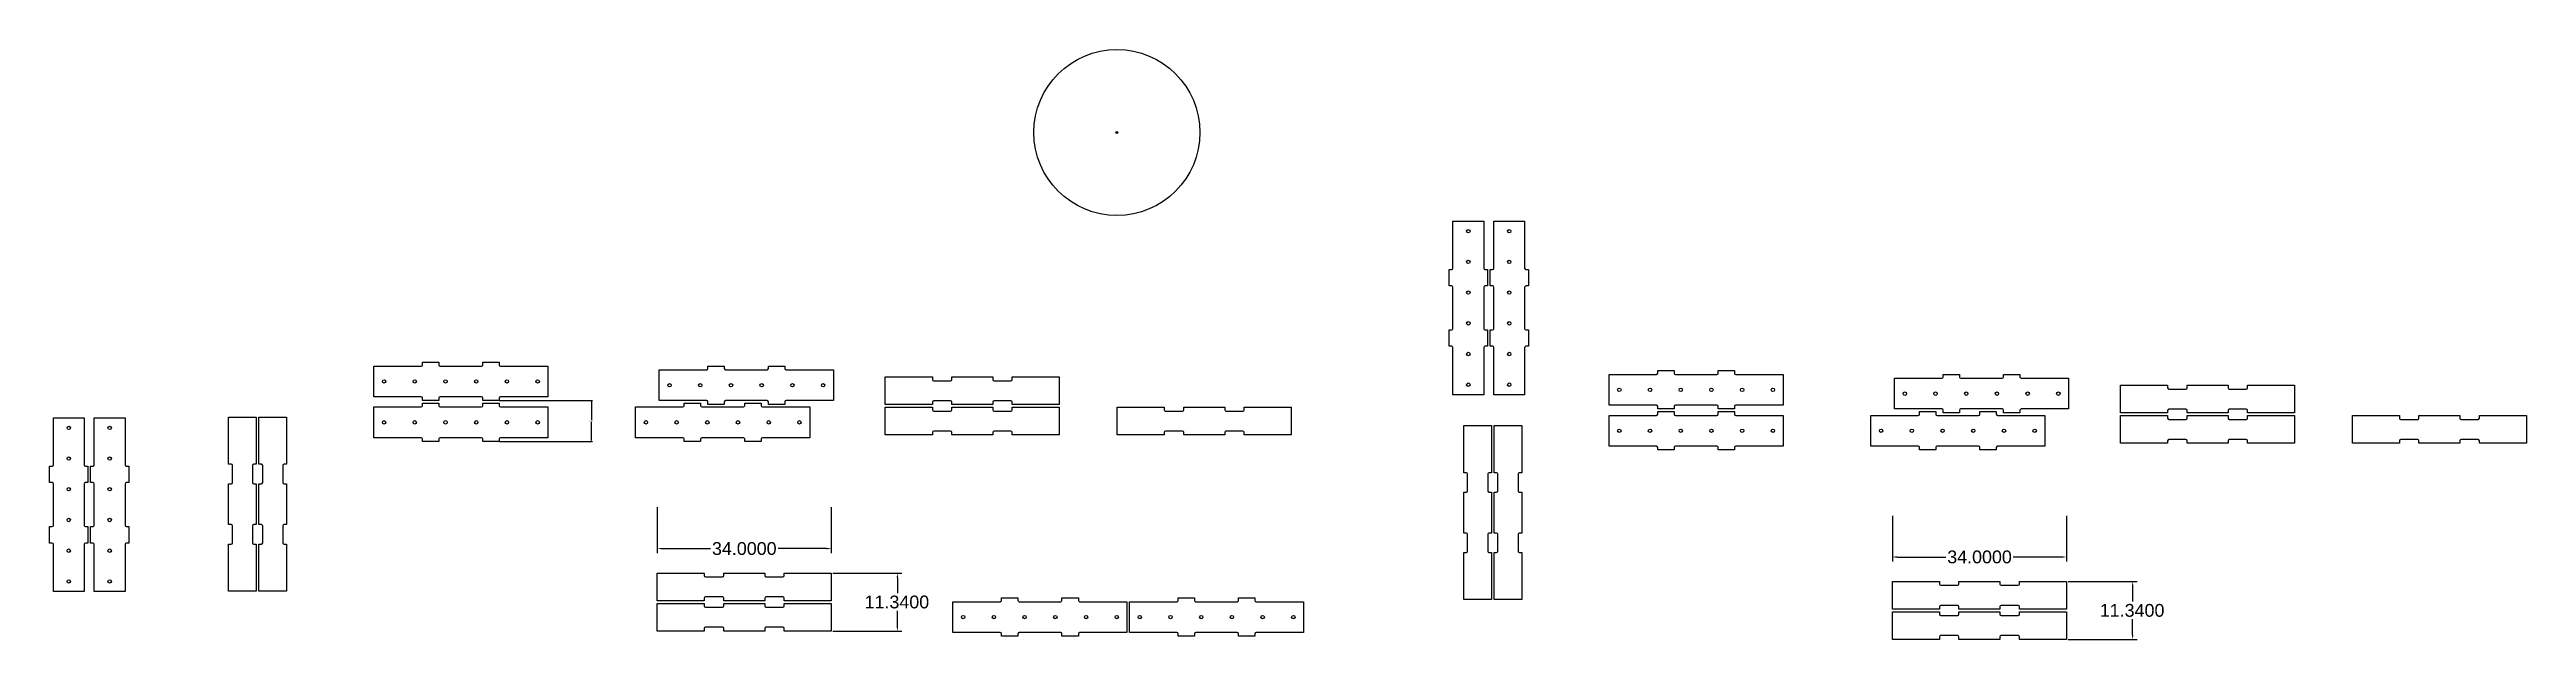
# Model space of a CAD drawing. Extents: x -420 to 2454, y -295 to 739.
# Drawn here: x 492.5 to 976.4, y -295.4 to -180.1 of the extents above; entities that cross this region are included whole.
import ezdxf

# ---------------------------------------------------------------- set-up
doc = ezdxf.new("R2010")
doc.units = 0
doc.header["$MEASUREMENT"] = 0
doc.header["$PDMODE"] = 32
doc.header["$PDSIZE"] = 0.38
doc.layers.get('0').update_dxf_attribs({"linetype": 'CONTINUOUS'})
doc.layers.get('DEFPOINTS').update_dxf_attribs({"linetype": 'CONTINUOUS'})
for name, color, linetype in [('DEFAULT', 7, 'CONTINUOUS'), ('DRILL_PTS__ENGRAVE_PASS_RO', 172, 'CONTINUOUS'), ('DRILLING', 3, 'CONTINUOUS')]:
    doc.layers.add(name, color=color, linetype=linetype)
doc.styles.add('ARIAL', font='arial.ttf')
doc.dimstyles.get("Standard").update_dxf_attribs({"dimtxt": 0.18, "dimasz": 0.18, "dimexe": 0.18, "dimexo": 0.0625, "dimgap": 0.09, "dimtad": 0, "dimtih": 1, "dimtoh": 1, "dimdec": 4, "dimzin": 0, "dimdsep": 46, "dimtxsty": 'Standard', "dimcen": 0.09, "dimadec": 0, "dimazin": 0, "dimtfac": 1, "dimtdec": 4, "dimtofl": 0, "dimtmove": 2, "dimatfit": 3, "dimfxl": 1, "dimtolj": 1, "dimtzin": 0, "dimarcsym": 0})
doc.dimstyles.new('STANDARD_08', dxfattribs={"dimscale": 5, "dimtxt": 0.5, "dimasz": 0.18, "dimexe": 0.18, "dimexo": 0.0625, "dimgap": 0.09, "dimtad": 0, "dimtih": 1, "dimtoh": 1, "dimdec": 4, "dimzin": 1, "dimdsep": 46, "dimtxsty": 'Standard', "dimcen": 0.09, "dimadec": 0, "dimazin": 0, "dimtfac": 1, "dimtdec": 4, "dimtix": 1, "dimtmove": 2, "dimatfit": 3, "dimfxl": 1, "dimtolj": 1, "dimtzin": 0, "dimarcsym": 0})
doc.dimstyles.new('STANDARD_09', dxfattribs={"dimscale": 5, "dimtxt": 0.5, "dimasz": 0.18, "dimexe": 0.18, "dimexo": 0.0625, "dimgap": 0.09, "dimtad": 0, "dimtih": 1, "dimtoh": 1, "dimdec": 4, "dimzin": 1, "dimdsep": 46, "dimtxsty": 'Standard', "dimcen": 0.09, "dimadec": 0, "dimazin": 0, "dimtfac": 1, "dimtdec": 4, "dimtix": 1, "dimtmove": 2, "dimatfit": 3, "dimfxl": 1, "dimtolj": 1, "dimtzin": 0, "dimarcsym": 0})

msp = doc.modelspace()

# ---------------------------------------------------------------- blocks, each defined once
blk = doc.blocks.new('*D17')
at = {"layer": 'DEFAULT', "color": 0}
for p, q in [((886.82, -284.11), (900.33, -284.11)), ((899.43, -285.01), (899.43, -288.05)), ((899.43, -294.55), (899.43, -291.5)), ((886.82, -295.45), (900.33, -295.45))]:
    blk.add_line(p, q, dxfattribs=at)
for points in [[(899.58, -285.01), (899.28, -285.01), (899.43, -284.11)], [(899.28, -294.55), (899.58, -294.55), (899.43, -295.45)]]:
    blk.add_solid(points, dxfattribs=at)
at = {"layer": 'DEFPOINTS', "color": 0}
for p in [(886.51, -284.11), (886.51, -295.45), (899.43, -295.45)]:
    blk.add_point(p, dxfattribs=at)
at = {"layer": 'DEFAULT', "color": 0, "linetype": 'Continuous', "style": 'ARIAL'}
blk.add_text('11.3400', height=2.5, dxfattribs=at).set_placement((893.02, -291))
blk = doc.blocks.new('*D18')
at = {"layer": 'DEFAULT', "color": 0}
for p, q in [((852.51, -271.24), (852.51, -280.22)), ((886.51, -271.24), (886.51, -280.22)), ((853.41, -279.32), (862.91, -279.32)), ((885.61, -279.32), (876.11, -279.32))]:
    blk.add_line(p, q, dxfattribs=at)
for points in [[(853.41, -279.17), (853.41, -279.47), (852.51, -279.32)], [(885.61, -279.47), (885.61, -279.17), (886.51, -279.32)]]:
    blk.add_solid(points, dxfattribs=at)
at = {"layer": 'DEFPOINTS', "color": 0}
for p in [(852.51, -270.93), (886.51, -270.93), (886.51, -279.32)]:
    blk.add_point(p, dxfattribs=at)
at = {"layer": 'DEFAULT', "color": 0, "linetype": 'Continuous', "style": 'ARIAL'}
blk.add_text('34.0000', height=2.5, dxfattribs=at).set_placement((863.21, -280.55))
blk = doc.blocks.new('*D19')
at = {"layer": 'DEFAULT', "color": 0}
for p, q in [((580.39, -248.74), (598.52, -248.74)), ((598.34, -248.92), (598.34, -252.56)), ((598.34, -256.56), (598.34, -252.92)), ((580.39, -256.74), (598.52, -256.74))]:
    blk.add_line(p, q, dxfattribs=at)
for points in [[(598.37, -248.92), (598.31, -248.92), (598.34, -248.74)], [(598.31, -256.56), (598.37, -256.56), (598.34, -256.74)]]:
    blk.add_solid(points, dxfattribs=at)
at = {"layer": 'DEFPOINTS', "color": 0}
for p in [(580.33, -248.74), (598.34, -248.74), (580.33, -256.74)]:
    blk.add_point(p, dxfattribs=at)
at = {"layer": 'DEFAULT', "color": 0, "linetype": 'Continuous'}
blk.add_text('8.0000', height=0.18, dxfattribs=at).set_placement((597.87, -252.83))
blk = doc.blocks.new('*D20')
at = {"layer": 'DEFAULT', "color": 0}
for p, q in [((645.5, -282.47), (659.01, -282.47)), ((658.11, -283.37), (658.11, -286.41)), ((658.11, -292.91), (658.11, -289.86)), ((645.5, -293.81), (659.01, -293.81))]:
    blk.add_line(p, q, dxfattribs=at)
for points in [[(658.26, -283.37), (657.96, -283.37), (658.11, -282.47)], [(657.96, -292.91), (658.26, -292.91), (658.11, -293.81)]]:
    blk.add_solid(points, dxfattribs=at)
at = {"layer": 'DEFPOINTS', "color": 0}
for p in [(645.19, -282.47), (645.19, -293.81), (658.11, -293.81)]:
    blk.add_point(p, dxfattribs=at)
at = {"layer": 'DEFAULT', "color": 0, "linetype": 'Continuous', "style": 'ARIAL'}
blk.add_text('11.3400', height=2.5, dxfattribs=at).set_placement((651.7, -289.36))
blk = doc.blocks.new('*D21')
at = {"layer": 'DEFAULT', "color": 0}
for p, q in [((611.19, -269.6), (611.19, -278.58)), ((645.19, -269.6), (645.19, -278.58)), ((612.09, -277.68), (621.59, -277.68)), ((644.29, -277.68), (634.79, -277.68))]:
    blk.add_line(p, q, dxfattribs=at)
for points in [[(612.09, -277.53), (612.09, -277.83), (611.19, -277.68)], [(644.29, -277.83), (644.29, -277.53), (645.19, -277.68)]]:
    blk.add_solid(points, dxfattribs=at)
at = {"layer": 'DEFPOINTS', "color": 0}
for p in [(611.19, -269.29), (645.19, -269.29), (645.19, -277.68)]:
    blk.add_point(p, dxfattribs=at)
at = {"layer": 'DEFAULT', "color": 0, "linetype": 'Continuous', "style": 'ARIAL'}
blk.add_text('34.0000', height=2.5, dxfattribs=at).set_placement((621.89, -278.91))

# ---------------------------------------------------------------- dimensions: what is measured, and where the dimension line sits
at = {"layer": 'DEFAULT'}
for base, p1, p2, dimstyle, picture, middle in [((598.34276, -248.74345), (580.32959, -256.74345), (580.32959, -248.74345), 'Standard', '*D19', (598.34276, -252.74345)), ((658.11349, -293.80536), (645.18834, -282.46536), (645.18834, -293.80536), 'STANDARD_09', '*D20', (658.11349, -288.13536)), ((899.43381, -295.44614), (886.50865, -284.10614), (886.50865, -295.44614), 'STANDARD_09', '*D17', (899.43381, -289.77614))]:
    dim = msp.add_linear_dim(base=base, p1=p1, p2=p2, angle=90, dimstyle=dimstyle, dxfattribs=at)
    dim.commit()
    dim.dimension.update_dxf_attribs({"geometry": picture, "text_midpoint": middle})
for base, p1, p2, picture, middle in [((645.18834, -277.67717), (611.18834, -269.28865), (645.18834, -269.28865), '*D21', (628.18834, -277.67717)), ((886.50865, -279.31795), (852.50865, -270.92943), (886.50865, -270.92943), '*D18', (869.50865, -279.31795))]:
    dim = msp.add_linear_dim(base=base, p1=p1, p2=p2, dimstyle='STANDARD_08', dxfattribs=at)
    dim.commit()
    dim.dimension.update_dxf_attribs({"geometry": picture, "text_midpoint": middle})

# ---------------------------------------------------------------- linework, layer by layer
for p, q in [((766.65302, -222.88423), (766.65302, -213.63423)), ((766.65302, -213.63423), (772.65302, -213.63423)), ((772.65302, -213.63423), (772.65302, -222.88423)), ((774.65302, -222.88423), (774.65302, -213.63423)), ((774.65302, -213.63423), (780.65302, -213.63423)), ((780.65302, -213.63423), (780.65302, -222.88423)), ((765.90302, -226.33423), (765.90302, -223.13423)), ((765.90302, -223.13423), (766.40302, -223.13423)), ((766.40302, -226.33423), (765.90302, -226.33423)), ((766.65302, -234.68423), (766.65302, -226.58423)), ((772.65302, -226.58423), (772.65302, -234.68423)), ((772.90302, -223.13423), (773.40302, -223.13423)), ((773.40302, -226.33423), (772.90302, -226.33423)), ((773.40302, -223.13423), (773.40302, -226.33423)), ((773.90302, -226.33423), (773.90302, -223.13423)), ((773.90302, -223.13423), (774.40302, -223.13423)), ((774.40302, -226.33423), (773.90302, -226.33423)), ((774.65302, -234.68423), (774.65302, -226.58423)), ((780.65302, -226.58423), (780.65302, -234.68423)), ((780.90302, -223.13423), (781.40302, -223.13423)), ((781.40302, -226.33423), (780.90302, -226.33423)), ((781.40302, -223.13423), (781.40302, -226.33423)), ((765.90302, -238.13423), (765.90302, -234.93423)), ((765.90302, -234.93423), (766.40302, -234.93423)), ((772.90302, -234.93423), (773.40302, -234.93423)), ((773.40302, -234.93423), (773.40302, -238.13423)), ((773.90302, -238.13423), (773.90302, -234.93423)), ((773.90302, -234.93423), (774.40302, -234.93423)), ((780.90302, -234.93423), (781.40302, -234.93423)), ((781.40302, -234.93423), (781.40302, -238.13423)), ((565.32959, -241.74345), (565.32959, -241.24345)), ((565.32959, -241.24345), (568.52959, -241.24345)), ((568.52959, -241.24345), (568.52959, -241.74345)), ((577.12959, -241.74345), (577.12959, -241.24345)), ((577.12959, -241.24345), (580.32959, -241.24345)), ((580.32959, -241.24345), (580.32959, -241.74345)), ((766.40302, -238.13423), (765.90302, -238.13423)), ((766.65302, -247.63423), (766.65302, -238.38423)), ((772.65302, -238.38423), (772.65302, -247.63423)), ((773.40302, -238.13423), (772.90302, -238.13423)), ((774.40302, -238.13423), (773.90302, -238.13423)), ((774.65302, -247.63423), (774.65302, -238.38423)), ((780.65302, -238.38423), (780.65302, -247.63423)), ((781.40302, -238.13423), (780.90302, -238.13423)), ((555.82959, -241.99345), (565.07959, -241.99345)), ((555.82959, -247.99345), (555.82959, -241.99345)), ((568.77959, -241.99345), (576.87959, -241.99345)), ((580.57959, -241.99345), (589.82959, -241.99345)), ((589.82959, -241.99345), (589.82959, -247.99345)), ((611.60288, -242.74345), (620.85288, -242.74345)), ((611.60288, -248.74345), (611.60288, -242.74345)), ((621.10288, -242.49345), (621.10288, -241.99345)), ((621.10288, -241.99345), (624.30288, -241.99345)), ((624.30288, -241.99345), (624.30288, -242.49345)), ((624.55288, -242.74345), (632.65288, -242.74345)), ((632.90288, -242.49345), (632.90288, -241.99345)), ((632.90288, -241.99345), (636.10288, -241.99345)), ((636.10288, -241.99345), (636.10288, -242.49345)), ((636.35288, -242.74345), (645.60288, -242.74345)), ((645.60288, -242.74345), (645.60288, -248.74345)), ((655.7502, -249.52733), (655.7502, -244.10733)), ((655.7502, -244.10733), (664.9502, -244.10733)), ((664.9502, -244.10733), (664.9502, -244.60733)), ((665.2002, -244.85733), (668.5002, -244.85733)), ((668.7502, -244.60733), (668.7502, -244.10733)), ((668.7502, -244.10733), (676.7502, -244.10733)), ((676.7502, -244.10733), (676.7502, -244.60733)), ((677.0002, -244.85733), (680.3002, -244.85733)), ((680.5502, -244.60733), (680.5502, -244.10733)), ((680.5502, -244.10733), (689.7502, -244.10733)), ((689.7502, -244.10733), (689.7502, -249.52733)), ((797.1499, -243.63423), (806.3999, -243.63423)), ((797.1499, -249.63423), (797.1499, -243.63423)), ((806.6499, -243.38423), (806.6499, -242.88423)), ((806.6499, -242.88423), (809.8499, -242.88423)), ((809.8499, -242.88423), (809.8499, -243.38423)), ((810.0999, -243.63423), (818.1999, -243.63423)), ((818.4499, -243.38423), (818.4499, -242.88423)), ((818.4499, -242.88423), (821.6499, -242.88423)), ((821.6499, -242.88423), (821.6499, -243.38423)), ((821.8999, -243.63423), (831.1499, -243.63423)), ((831.1499, -243.63423), (831.1499, -249.63423)), ((852.92319, -244.38423), (862.17319, -244.38423)), ((852.92319, -250.38423), (852.92319, -244.38423)), ((862.42319, -244.13423), (862.42319, -243.63423)), ((862.42319, -243.63423), (865.62319, -243.63423)), ((865.62319, -243.63423), (865.62319, -244.13423)), ((865.87319, -244.38423), (873.97319, -244.38423)), ((874.22319, -244.13423), (874.22319, -243.63423)), ((874.22319, -243.63423), (877.42319, -243.63423)), ((877.42319, -243.63423), (877.42319, -244.13423)), ((877.67319, -244.38423), (886.92319, -244.38423)), ((886.92319, -244.38423), (886.92319, -250.38423)), ((897.07051, -251.16811), (897.07051, -245.74811)), ((897.07051, -245.74811), (906.27051, -245.74811)), ((906.27051, -245.74811), (906.27051, -246.24811)), ((906.52051, -246.49811), (909.82051, -246.49811)), ((910.07051, -246.24811), (910.07051, -245.74811)), ((910.07051, -245.74811), (918.07051, -245.74811)), ((918.07051, -245.74811), (918.07051, -246.24811)), ((918.32051, -246.49811), (921.62051, -246.49811)), ((921.87051, -246.24811), (921.87051, -245.74811)), ((921.87051, -245.74811), (931.07051, -245.74811)), ((931.07051, -245.74811), (931.07051, -251.16811)), ((565.07959, -247.99345), (555.82959, -247.99345)), ((555.82959, -249.99345), (565.07959, -249.99345)), ((555.82959, -255.99345), (555.82959, -249.99345)), ((565.32959, -248.74345), (565.32959, -248.24345)), ((568.52959, -248.74345), (565.32959, -248.74345)), ((565.32959, -249.74345), (565.32959, -249.24345)), ((565.32959, -249.24345), (568.52959, -249.24345)), ((568.52959, -248.24345), (568.52959, -248.74345)), ((568.52959, -249.24345), (568.52959, -249.74345)), ((576.87959, -247.99345), (568.77959, -247.99345)), ((568.77959, -249.99345), (576.87959, -249.99345)), ((577.12959, -248.74345), (577.12959, -248.24345)), ((580.32959, -248.74345), (577.12959, -248.74345)), ((577.12959, -249.74345), (577.12959, -249.24345)), ((577.12959, -249.24345), (580.32959, -249.24345)), ((580.32959, -248.24345), (580.32959, -248.74345)), ((580.32959, -249.24345), (580.32959, -249.74345)), ((589.82959, -247.99345), (580.57959, -247.99345)), ((580.57959, -249.99345), (589.82959, -249.99345)), ((589.82959, -249.99345), (589.82959, -255.99345)), ((606.97788, -249.99345), (616.22788, -249.99345)), ((606.97788, -255.99345), (606.97788, -249.99345)), ((620.85288, -248.74345), (611.60288, -248.74345)), ((616.47788, -249.74345), (616.47788, -249.24345)), ((616.47788, -249.24345), (619.67788, -249.24345)), ((619.67788, -249.24345), (619.67788, -249.74345)), ((619.92788, -249.99345), (628.02788, -249.99345)), ((621.10288, -249.49345), (621.10288, -248.99345)), ((624.30288, -249.49345), (621.10288, -249.49345)), ((624.30288, -248.99345), (624.30288, -249.49345)), ((632.65288, -248.74345), (624.55288, -248.74345)), ((628.27788, -249.74345), (628.27788, -249.24345)), ((628.27788, -249.24345), (631.47788, -249.24345)), ((631.47788, -249.24345), (631.47788, -249.74345)), ((631.72788, -249.99345), (640.97788, -249.99345)), ((632.90288, -249.49345), (632.90288, -248.99345)), ((636.10288, -249.49345), (632.90288, -249.49345)), ((636.10288, -248.99345), (636.10288, -249.49345)), ((645.60288, -248.74345), (636.35288, -248.74345)), ((640.97788, -249.99345), (640.97788, -255.99345)), ((664.9502, -249.52733), (655.7502, -249.52733)), ((655.7502, -255.44733), (655.7502, -250.02733)), ((655.7502, -250.02733), (664.9502, -250.02733)), ((664.9502, -249.02733), (664.9502, -249.52733)), ((664.9502, -250.02733), (664.9502, -250.52733)), ((668.5002, -248.77733), (665.2002, -248.77733)), ((665.2002, -250.77733), (668.5002, -250.77733)), ((668.7502, -249.52733), (668.7502, -249.02733)), ((676.7502, -249.52733), (668.7502, -249.52733)), ((668.7502, -250.52733), (668.7502, -250.02733)), ((668.7502, -250.02733), (676.7502, -250.02733)), ((676.7502, -249.02733), (676.7502, -249.52733)), ((676.7502, -250.02733), (676.7502, -250.52733)), ((680.3002, -248.77733), (677.0002, -248.77733)), ((677.0002, -250.77733), (680.3002, -250.77733)), ((680.5502, -249.52733), (680.5502, -249.02733)), ((689.7502, -249.52733), (680.5502, -249.52733)), ((680.5502, -250.52733), (680.5502, -250.02733)), ((680.5502, -250.02733), (689.7502, -250.02733)), ((689.7502, -250.02733), (689.7502, -255.44733)), ((701.05216, -255.44733), (701.05216, -250.02733)), ((701.05216, -250.02733), (710.25216, -250.02733)), ((710.25216, -250.02733), (710.25216, -250.52733)), ((710.50216, -250.77733), (713.80216, -250.77733)), ((714.05216, -250.52733), (714.05216, -250.02733)), ((714.05216, -250.02733), (722.05216, -250.02733)), ((722.05216, -250.02733), (722.05216, -250.52733)), ((722.30216, -250.77733), (725.60216, -250.77733)), ((725.85216, -250.52733), (725.85216, -250.02733)), ((725.85216, -250.02733), (735.05216, -250.02733)), ((735.05216, -250.02733), (735.05216, -255.44733)), ((772.65302, -247.63423), (766.65302, -247.63423)), ((780.65302, -247.63423), (774.65302, -247.63423)), ((806.3999, -249.63423), (797.1499, -249.63423)), ((806.6499, -250.38423), (806.6499, -249.88423)), ((809.8499, -250.38423), (806.6499, -250.38423)), ((806.6499, -251.38423), (806.6499, -250.88423)), ((806.6499, -250.88423), (809.8499, -250.88423)), ((809.8499, -249.88423), (809.8499, -250.38423)), ((809.8499, -250.88423), (809.8499, -251.38423)), ((818.1999, -249.63423), (810.0999, -249.63423)), ((818.4499, -250.38423), (818.4499, -249.88423)), ((821.6499, -250.38423), (818.4499, -250.38423)), ((818.4499, -251.38423), (818.4499, -250.88423)), ((818.4499, -250.88423), (821.6499, -250.88423)), ((821.6499, -249.88423), (821.6499, -250.38423)), ((821.6499, -250.88423), (821.6499, -251.38423)), ((831.1499, -249.63423), (821.8999, -249.63423)), ((862.17319, -250.38423), (852.92319, -250.38423)), ((857.79819, -251.38423), (857.79819, -250.88423)), ((857.79819, -250.88423), (860.99819, -250.88423)), ((860.99819, -250.88423), (860.99819, -251.38423)), ((862.42319, -251.13423), (862.42319, -250.63423)), ((865.62319, -251.13423), (862.42319, -251.13423)), ((865.62319, -250.63423), (865.62319, -251.13423)), ((873.97319, -250.38423), (865.87319, -250.38423)), ((869.59819, -251.38423), (869.59819, -250.88423)), ((869.59819, -250.88423), (872.79819, -250.88423)), ((872.79819, -250.88423), (872.79819, -251.38423)), ((874.22319, -251.13423), (874.22319, -250.63423)), ((877.42319, -251.13423), (874.22319, -251.13423)), ((877.42319, -250.63423), (877.42319, -251.13423)), ((886.92319, -250.38423), (877.67319, -250.38423)), ((906.27051, -251.16811), (897.07051, -251.16811)), ((906.27051, -250.66811), (906.27051, -251.16811)), ((909.82051, -250.41811), (906.52051, -250.41811)), ((910.07051, -251.16811), (910.07051, -250.66811)), ((918.07051, -251.16811), (910.07051, -251.16811)), ((918.07051, -250.66811), (918.07051, -251.16811)), ((921.62051, -250.41811), (918.32051, -250.41811)), ((921.87051, -251.16811), (921.87051, -250.66811)), ((931.07051, -251.16811), (921.87051, -251.16811)), ((493.224, -261.33334), (493.224, -252.08334)), ((493.224, -252.08334), (499.224, -252.08334)), ((499.224, -252.08334), (499.224, -261.33334)), ((501.224, -261.33334), (501.224, -252.08334)), ((501.224, -252.08334), (507.224, -252.08334)), ((507.224, -252.08334), (507.224, -261.33334)), ((527.44659, -251.99345), (532.86659, -251.99345)), ((527.44659, -261.19345), (527.44659, -251.99345)), ((532.86659, -251.99345), (532.86659, -261.19345)), ((533.36659, -251.99345), (538.78659, -251.99345)), ((533.36659, -261.19345), (533.36659, -251.99345)), ((538.78659, -251.99345), (538.78659, -261.19345)), ((565.07959, -255.99345), (555.82959, -255.99345)), ((565.32959, -256.74345), (565.32959, -256.24345)), ((568.52959, -256.24345), (568.52959, -256.74345)), ((576.87959, -255.99345), (568.77959, -255.99345)), ((577.12959, -256.74345), (577.12959, -256.24345)), ((580.32959, -256.24345), (580.32959, -256.74345)), ((589.82959, -255.99345), (580.57959, -255.99345)), ((616.22788, -255.99345), (606.97788, -255.99345)), ((616.47788, -256.74345), (616.47788, -256.24345)), ((619.67788, -256.24345), (619.67788, -256.74345)), ((628.02788, -255.99345), (619.92788, -255.99345)), ((628.27788, -256.74345), (628.27788, -256.24345)), ((631.47788, -256.24345), (631.47788, -256.74345)), ((640.97788, -255.99345), (631.72788, -255.99345)), ((664.9502, -255.44733), (655.7502, -255.44733)), ((664.9502, -254.94733), (664.9502, -255.44733)), ((668.5002, -254.69733), (665.2002, -254.69733)), ((668.7502, -255.44733), (668.7502, -254.94733)), ((676.7502, -255.44733), (668.7502, -255.44733)), ((676.7502, -254.94733), (676.7502, -255.44733)), ((680.3002, -254.69733), (677.0002, -254.69733)), ((680.5502, -255.44733), (680.5502, -254.94733)), ((689.7502, -255.44733), (680.5502, -255.44733)), ((710.25216, -255.44733), (701.05216, -255.44733)), ((710.25216, -254.94733), (710.25216, -255.44733)), ((713.80216, -254.69733), (710.50216, -254.69733)), ((714.05216, -255.44733), (714.05216, -254.94733)), ((722.05216, -255.44733), (714.05216, -255.44733)), ((722.05216, -254.94733), (722.05216, -255.44733)), ((725.60216, -254.69733), (722.30216, -254.69733)), ((725.85216, -255.44733), (725.85216, -254.94733)), ((735.05216, -255.44733), (725.85216, -255.44733)), ((768.7669, -253.63423), (774.1869, -253.63423)), ((768.7669, -262.83423), (768.7669, -253.63423)), ((774.1869, -253.63423), (774.1869, -262.83423)), ((774.6869, -253.63423), (780.1069, -253.63423)), ((774.6869, -262.83423), (774.6869, -253.63423)), ((780.1069, -253.63423), (780.1069, -262.83423)), ((797.1499, -251.63423), (806.3999, -251.63423)), ((797.1499, -257.63423), (797.1499, -251.63423)), ((810.0999, -251.63423), (818.1999, -251.63423)), ((821.8999, -251.63423), (831.1499, -251.63423)), ((831.1499, -251.63423), (831.1499, -257.63423)), ((848.29819, -251.63423), (857.54819, -251.63423)), ((848.29819, -257.63423), (848.29819, -251.63423)), ((861.24819, -251.63423), (869.34819, -251.63423)), ((873.04819, -251.63423), (882.29819, -251.63423)), ((882.29819, -251.63423), (882.29819, -257.63423)), ((897.07051, -257.08811), (897.07051, -251.66811)), ((897.07051, -251.66811), (906.27051, -251.66811)), ((906.27051, -251.66811), (906.27051, -252.16811)), ((906.52051, -252.41811), (909.82051, -252.41811)), ((909.82051, -256.33811), (906.52051, -256.33811)), ((910.07051, -252.16811), (910.07051, -251.66811)), ((910.07051, -251.66811), (918.07051, -251.66811)), ((918.07051, -251.66811), (918.07051, -252.16811)), ((918.32051, -252.41811), (921.62051, -252.41811)), ((921.62051, -256.33811), (918.32051, -256.33811)), ((921.87051, -252.16811), (921.87051, -251.66811)), ((921.87051, -251.66811), (931.07051, -251.66811)), ((931.07051, -251.66811), (931.07051, -257.08811)), ((942.37247, -257.08811), (942.37247, -251.66811)), ((942.37247, -251.66811), (951.57247, -251.66811)), ((951.57247, -251.66811), (951.57247, -252.16811)), ((951.82247, -252.41811), (955.12247, -252.41811)), ((955.12247, -256.33811), (951.82247, -256.33811)), ((955.37247, -252.16811), (955.37247, -251.66811)), ((955.37247, -251.66811), (963.37247, -251.66811)), ((963.37247, -251.66811), (963.37247, -252.16811)), ((963.62247, -252.41811), (966.92247, -252.41811)), ((966.92247, -256.33811), (963.62247, -256.33811)), ((967.17247, -252.16811), (967.17247, -251.66811)), ((967.17247, -251.66811), (976.37247, -251.66811)), ((976.37247, -251.66811), (976.37247, -257.08811)), ((527.94659, -261.19345), (527.44659, -261.19345)), ((532.86659, -261.19345), (532.36659, -261.19345)), ((533.86659, -261.19345), (533.36659, -261.19345)), ((538.78659, -261.19345), (538.28659, -261.19345)), ((568.52959, -256.74345), (565.32959, -256.74345)), ((580.32959, -256.74345), (577.12959, -256.74345)), ((619.67788, -256.74345), (616.47788, -256.74345)), ((631.47788, -256.74345), (628.27788, -256.74345)), ((806.3999, -257.63423), (797.1499, -257.63423)), ((806.6499, -258.38423), (806.6499, -257.88423)), ((809.8499, -258.38423), (806.6499, -258.38423)), ((809.8499, -257.88423), (809.8499, -258.38423)), ((818.1999, -257.63423), (810.0999, -257.63423)), ((818.4499, -258.38423), (818.4499, -257.88423)), ((821.6499, -258.38423), (818.4499, -258.38423)), ((821.6499, -257.88423), (821.6499, -258.38423)), ((831.1499, -257.63423), (821.8999, -257.63423)), ((857.54819, -257.63423), (848.29819, -257.63423)), ((857.79819, -258.38423), (857.79819, -257.88423)), ((860.99819, -258.38423), (857.79819, -258.38423)), ((860.99819, -257.88423), (860.99819, -258.38423)), ((869.34819, -257.63423), (861.24819, -257.63423)), ((869.59819, -258.38423), (869.59819, -257.88423)), ((872.79819, -258.38423), (869.59819, -258.38423)), ((872.79819, -257.88423), (872.79819, -258.38423)), ((882.29819, -257.63423), (873.04819, -257.63423)), ((906.27051, -257.08811), (897.07051, -257.08811)), ((906.27051, -256.58811), (906.27051, -257.08811)), ((910.07051, -257.08811), (910.07051, -256.58811)), ((918.07051, -257.08811), (910.07051, -257.08811)), ((918.07051, -256.58811), (918.07051, -257.08811)), ((921.87051, -257.08811), (921.87051, -256.58811)), ((931.07051, -257.08811), (921.87051, -257.08811)), ((951.57247, -257.08811), (942.37247, -257.08811)), ((951.57247, -256.58811), (951.57247, -257.08811)), ((955.37247, -257.08811), (955.37247, -256.58811)), ((963.37247, -257.08811), (955.37247, -257.08811)), ((963.37247, -256.58811), (963.37247, -257.08811)), ((967.17247, -257.08811), (967.17247, -256.58811)), ((976.37247, -257.08811), (967.17247, -257.08811)), ((492.474, -264.78334), (492.474, -261.58334)), ((492.474, -261.58334), (492.974, -261.58334)), ((492.974, -264.78334), (492.474, -264.78334)), ((493.224, -273.13334), (493.224, -265.03334)), ((499.224, -265.03334), (499.224, -273.13334)), ((499.474, -261.58334), (499.974, -261.58334)), ((499.974, -264.78334), (499.474, -264.78334)), ((499.974, -261.58334), (499.974, -264.78334)), ((500.474, -264.78334), (500.474, -261.58334)), ((500.474, -261.58334), (500.974, -261.58334)), ((500.974, -264.78334), (500.474, -264.78334)), ((501.224, -273.13334), (501.224, -265.03334)), ((507.224, -265.03334), (507.224, -273.13334)), ((507.474, -261.58334), (507.974, -261.58334)), ((507.974, -264.78334), (507.474, -264.78334)), ((507.974, -261.58334), (507.974, -264.78334)), ((527.44659, -272.99345), (527.44659, -264.99345)), ((527.44659, -264.99345), (527.94659, -264.99345)), ((528.19659, -264.74345), (528.19659, -261.44345)), ((532.11659, -261.44345), (532.11659, -264.74345)), ((532.36659, -264.99345), (532.86659, -264.99345)), ((532.86659, -264.99345), (532.86659, -272.99345)), ((533.36659, -272.99345), (533.36659, -264.99345)), ((533.36659, -264.99345), (533.86659, -264.99345)), ((534.11659, -264.74345), (534.11659, -261.44345)), ((538.03659, -261.44345), (538.03659, -264.74345)), ((538.28659, -264.99345), (538.78659, -264.99345)), ((538.78659, -264.99345), (538.78659, -272.99345)), ((769.2669, -262.83423), (768.7669, -262.83423)), ((769.5169, -266.38423), (769.5169, -263.08423)), ((773.4369, -263.08423), (773.4369, -266.38423)), ((774.1869, -262.83423), (773.6869, -262.83423)), ((775.1869, -262.83423), (774.6869, -262.83423)), ((775.4369, -266.38423), (775.4369, -263.08423)), ((779.3569, -263.08423), (779.3569, -266.38423)), ((780.1069, -262.83423), (779.6069, -262.83423)), ((768.7669, -274.63423), (768.7669, -266.63423)), ((768.7669, -266.63423), (769.2669, -266.63423)), ((773.6869, -266.63423), (774.1869, -266.63423)), ((774.1869, -266.63423), (774.1869, -274.63423)), ((774.6869, -274.63423), (774.6869, -266.63423)), ((774.6869, -266.63423), (775.1869, -266.63423)), ((779.6069, -266.63423), (780.1069, -266.63423)), ((780.1069, -266.63423), (780.1069, -274.63423)), ((492.474, -276.58334), (492.474, -273.38334)), ((492.474, -273.38334), (492.974, -273.38334)), ((499.474, -273.38334), (499.974, -273.38334)), ((499.974, -273.38334), (499.974, -276.58334)), ((500.474, -276.58334), (500.474, -273.38334)), ((500.474, -273.38334), (500.974, -273.38334)), ((507.474, -273.38334), (507.974, -273.38334)), ((507.974, -273.38334), (507.974, -276.58334)), ((527.94659, -272.99345), (527.44659, -272.99345)), ((528.19659, -276.54345), (528.19659, -273.24345)), ((532.11659, -273.24345), (532.11659, -276.54345)), ((532.86659, -272.99345), (532.36659, -272.99345)), ((533.86659, -272.99345), (533.36659, -272.99345)), ((534.11659, -276.54345), (534.11659, -273.24345)), ((538.03659, -273.24345), (538.03659, -276.54345)), ((538.78659, -272.99345), (538.28659, -272.99345)), ((769.2669, -274.63423), (768.7669, -274.63423)), ((769.5169, -278.18423), (769.5169, -274.88423)), ((773.4369, -274.88423), (773.4369, -278.18423)), ((774.1869, -274.63423), (773.6869, -274.63423)), ((775.1869, -274.63423), (774.6869, -274.63423)), ((775.4369, -278.18423), (775.4369, -274.88423)), ((779.3569, -274.88423), (779.3569, -278.18423)), ((780.1069, -274.63423), (779.6069, -274.63423)), ((492.974, -276.58334), (492.474, -276.58334)), ((493.224, -286.08334), (493.224, -276.83334)), ((499.224, -276.83334), (499.224, -286.08334)), ((499.974, -276.58334), (499.474, -276.58334)), ((500.974, -276.58334), (500.474, -276.58334)), ((501.224, -286.08334), (501.224, -276.83334)), ((507.224, -276.83334), (507.224, -286.08334)), ((507.974, -276.58334), (507.474, -276.58334)), ((527.44659, -285.99345), (527.44659, -276.79345)), ((527.44659, -276.79345), (527.94659, -276.79345)), ((532.36659, -276.79345), (532.86659, -276.79345)), ((532.86659, -276.79345), (532.86659, -285.99345)), ((533.36659, -285.99345), (533.36659, -276.79345)), ((533.36659, -276.79345), (533.86659, -276.79345)), ((538.28659, -276.79345), (538.78659, -276.79345)), ((538.78659, -276.79345), (538.78659, -285.99345)), ((768.7669, -287.63423), (768.7669, -278.43423)), ((768.7669, -278.43423), (769.2669, -278.43423)), ((773.6869, -278.43423), (774.1869, -278.43423)), ((774.1869, -278.43423), (774.1869, -287.63423)), ((774.6869, -287.63423), (774.6869, -278.43423)), ((774.6869, -278.43423), (775.1869, -278.43423)), ((779.6069, -278.43423), (780.1069, -278.43423)), ((780.1069, -278.43423), (780.1069, -287.63423)), ((611.18834, -287.88536), (611.18834, -282.46536)), ((611.18834, -282.46536), (620.38834, -282.46536)), ((620.38834, -282.46536), (620.38834, -282.96536)), ((620.63834, -283.21536), (623.93834, -283.21536)), ((624.18834, -282.96536), (624.18834, -282.46536)), ((624.18834, -282.46536), (632.18834, -282.46536)), ((632.18834, -282.46536), (632.18834, -282.96536)), ((632.43834, -283.21536), (635.73834, -283.21536)), ((635.98834, -282.96536), (635.98834, -282.46536)), ((635.98834, -282.46536), (645.18834, -282.46536)), ((645.18834, -282.46536), (645.18834, -287.88536)), ((852.50865, -289.52614), (852.50865, -284.10614)), ((852.50865, -284.10614), (861.70865, -284.10614)), ((861.70865, -284.10614), (861.70865, -284.60614)), ((861.95865, -284.85614), (865.25865, -284.85614)), ((865.50865, -284.60614), (865.50865, -284.10614)), ((865.50865, -284.10614), (873.50865, -284.10614)), ((873.50865, -284.10614), (873.50865, -284.60614)), ((873.75865, -284.85614), (877.05865, -284.85614)), ((877.30865, -284.60614), (877.30865, -284.10614)), ((877.30865, -284.10614), (886.50865, -284.10614)), ((886.50865, -284.10614), (886.50865, -289.52614)), ((499.224, -286.08334), (493.224, -286.08334)), ((507.224, -286.08334), (501.224, -286.08334)), ((532.86659, -285.99345), (527.44659, -285.99345)), ((538.78659, -285.99345), (533.36659, -285.99345)), ((620.38834, -287.88536), (611.18834, -287.88536)), ((611.18834, -293.80536), (611.18834, -288.38536)), ((611.18834, -288.38536), (620.38834, -288.38536)), ((620.38834, -287.38536), (620.38834, -287.88536)), ((620.38834, -288.38536), (620.38834, -288.88536)), ((623.93834, -287.13536), (620.63834, -287.13536)), ((620.63834, -289.13536), (623.93834, -289.13536)), ((624.18834, -287.88536), (624.18834, -287.38536)), ((632.18834, -287.88536), (624.18834, -287.88536)), ((624.18834, -288.88536), (624.18834, -288.38536)), ((624.18834, -288.38536), (632.18834, -288.38536)), ((632.18834, -287.38536), (632.18834, -287.88536)), ((632.18834, -288.38536), (632.18834, -288.88536)), ((635.73834, -287.13536), (632.43834, -287.13536)), ((632.43834, -289.13536), (635.73834, -289.13536)), ((635.98834, -287.88536), (635.98834, -287.38536)), ((645.18834, -287.88536), (635.98834, -287.88536)), ((635.98834, -288.88536), (635.98834, -288.38536)), ((635.98834, -288.38536), (645.18834, -288.38536)), ((645.18834, -288.38536), (645.18834, -293.80536)), ((668.96742, -288.05851), (678.21742, -288.05851)), ((668.96742, -294.05851), (668.96742, -288.05851)), ((678.46742, -287.80851), (678.46742, -287.30851)), ((678.46742, -287.30851), (681.66742, -287.30851)), ((681.66742, -287.30851), (681.66742, -287.80851)), ((681.91742, -288.05851), (690.01742, -288.05851)), ((690.26742, -287.80851), (690.26742, -287.30851)), ((690.26742, -287.30851), (693.46742, -287.30851)), ((693.46742, -287.30851), (693.46742, -287.80851)), ((693.71742, -288.05851), (702.96742, -288.05851)), ((702.96742, -288.05851), (702.96742, -294.05851)), ((703.46742, -288.05851), (712.71742, -288.05851)), ((703.46742, -294.05851), (703.46742, -288.05851)), ((712.96742, -287.80851), (712.96742, -287.30851)), ((712.96742, -287.30851), (716.16742, -287.30851)), ((716.16742, -287.30851), (716.16742, -287.80851)), ((716.41742, -288.05851), (724.51742, -288.05851)), ((724.76742, -287.80851), (724.76742, -287.30851)), ((724.76742, -287.30851), (727.96742, -287.30851)), ((727.96742, -287.30851), (727.96742, -287.80851)), ((728.21742, -288.05851), (737.46742, -288.05851)), ((737.46742, -288.05851), (737.46742, -294.05851)), ((774.1869, -287.63423), (768.7669, -287.63423)), ((780.1069, -287.63423), (774.6869, -287.63423)), ((861.70865, -289.52614), (852.50865, -289.52614)), ((852.50865, -295.44614), (852.50865, -290.02614)), ((852.50865, -290.02614), (861.70865, -290.02614)), ((861.70865, -289.02614), (861.70865, -289.52614)), ((861.70865, -290.02614), (861.70865, -290.52614)), ((865.25865, -288.77614), (861.95865, -288.77614)), ((865.50865, -289.52614), (865.50865, -289.02614)), ((873.50865, -289.52614), (865.50865, -289.52614)), ((865.50865, -290.52614), (865.50865, -290.02614)), ((865.50865, -290.02614), (873.50865, -290.02614)), ((873.50865, -289.02614), (873.50865, -289.52614)), ((873.50865, -290.02614), (873.50865, -290.52614)), ((877.05865, -288.77614), (873.75865, -288.77614)), ((877.30865, -289.52614), (877.30865, -289.02614)), ((886.50865, -289.52614), (877.30865, -289.52614)), ((877.30865, -290.52614), (877.30865, -290.02614)), ((877.30865, -290.02614), (886.50865, -290.02614)), ((886.50865, -290.02614), (886.50865, -295.44614)), ((620.38834, -293.80536), (611.18834, -293.80536)), ((620.38834, -293.30536), (620.38834, -293.80536)), ((623.93834, -293.05536), (620.63834, -293.05536)), ((624.18834, -293.80536), (624.18834, -293.30536)), ((632.18834, -293.80536), (624.18834, -293.80536)), ((632.18834, -293.30536), (632.18834, -293.80536)), ((635.73834, -293.05536), (632.43834, -293.05536)), ((635.98834, -293.80536), (635.98834, -293.30536)), ((645.18834, -293.80536), (635.98834, -293.80536)), ((678.21742, -294.05851), (668.96742, -294.05851)), ((678.46742, -294.80851), (678.46742, -294.30851)), ((681.66742, -294.80851), (678.46742, -294.80851)), ((681.66742, -294.30851), (681.66742, -294.80851)), ((690.01742, -294.05851), (681.91742, -294.05851)), ((690.26742, -294.80851), (690.26742, -294.30851)), ((693.46742, -294.80851), (690.26742, -294.80851)), ((693.46742, -294.30851), (693.46742, -294.80851)), ((702.96742, -294.05851), (693.71742, -294.05851)), ((712.71742, -294.05851), (703.46742, -294.05851)), ((712.96742, -294.80851), (712.96742, -294.30851)), ((716.16742, -294.80851), (712.96742, -294.80851)), ((716.16742, -294.30851), (716.16742, -294.80851)), ((724.51742, -294.05851), (716.41742, -294.05851)), ((724.76742, -294.80851), (724.76742, -294.30851)), ((727.96742, -294.80851), (724.76742, -294.80851)), ((727.96742, -294.30851), (727.96742, -294.80851)), ((737.46742, -294.05851), (728.21742, -294.05851)), ((861.70865, -294.94614), (861.70865, -295.44614)), ((861.95865, -290.77614), (865.25865, -290.77614)), ((865.25865, -294.69614), (861.95865, -294.69614)), ((865.50865, -295.44614), (865.50865, -294.94614)), ((873.50865, -294.94614), (873.50865, -295.44614)), ((873.75865, -290.77614), (877.05865, -290.77614)), ((877.05865, -294.69614), (873.75865, -294.69614)), ((877.30865, -295.44614), (877.30865, -294.94614)), ((861.70865, -295.44614), (852.50865, -295.44614)), ((873.50865, -295.44614), (865.50865, -295.44614)), ((886.50865, -295.44614), (877.30865, -295.44614))]:
    msp.add_line(p, q)
for centre, start, end in [((766.40302, -222.88423), 270, 0), ((766.40302, -226.58423), 0, 90), ((772.90302, -222.88423), 180, 270), ((772.90302, -226.58423), 90, 180), ((774.40302, -222.88423), 270, 0), ((774.40302, -226.58423), 0, 90), ((780.90302, -222.88423), 180, 270), ((780.90302, -226.58423), 90, 180), ((766.40302, -234.68423), 270, 0), ((772.90302, -234.68423), 180, 270), ((774.40302, -234.68423), 270, 0), ((780.90302, -234.68423), 180, 270), ((565.07959, -241.74345), 270, 0), ((568.77959, -241.74345), 180, 270), ((576.87959, -241.74345), 270, 0), ((580.57959, -241.74345), 180, 270), ((766.40302, -238.38423), 0, 90), ((772.90302, -238.38423), 90, 180), ((774.40302, -238.38423), 0, 90), ((780.90302, -238.38423), 90, 180), ((620.85288, -242.49345), 270, 360), ((624.55288, -242.49345), 180, 270), ((632.65288, -242.49345), 270, 0), ((636.35288, -242.49345), 180, 270), ((665.2002, -244.60733), 180, 270), ((668.5002, -244.60733), 270, 0), ((677.0002, -244.60733), 180, 270), ((680.3002, -244.60733), 270, 0), ((806.3999, -243.38423), 270, 0), ((810.0999, -243.38423), 180, 270), ((818.1999, -243.38423), 270, 0), ((821.8999, -243.38423), 180, 270), ((862.17319, -244.13423), 270, 0), ((865.87319, -244.13423), 180, 270), ((873.97319, -244.13423), 270, 0), ((877.67319, -244.13423), 180, 270), ((906.52051, -246.24811), 180, 270), ((909.82051, -246.24811), 270, 0), ((918.32051, -246.24811), 180, 270), ((921.62051, -246.24811), 270, 0), ((565.07959, -248.24345), 0, 90), ((565.07959, -249.74345), 270, 0), ((568.77959, -248.24345), 90, 180), ((568.77959, -249.74345), 180, 270), ((576.87959, -248.24345), 360, 90), ((576.87959, -249.74345), 270, 360), ((580.57959, -248.24345), 90, 180), ((580.57959, -249.74345), 180, 270), ((616.22788, -249.74345), 270, 0), ((619.92788, -249.74345), 180, 270), ((620.85288, -248.99345), 0, 90), ((624.55288, -248.99345), 90, 180), ((628.02788, -249.74345), 270, 0), ((631.72788, -249.74345), 180, 270), ((632.65288, -248.99345), 0, 90), ((636.35288, -248.99345), 90, 180), ((665.2002, -249.02733), 90, 180), ((665.2002, -250.52733), 180, 270), ((668.5002, -249.02733), 360, 90), ((668.5002, -250.52733), 270, 0), ((677.0002, -249.02733), 90, 180), ((677.0002, -250.52733), 180, 270), ((680.3002, -249.02733), 360, 90), ((680.3002, -250.52733), 270, 0), ((710.50216, -250.52733), 180, 270), ((713.80216, -250.52733), 270, 0), ((722.30216, -250.52733), 180, 270), ((725.60216, -250.52733), 270, 0), ((806.3999, -249.88423), 0, 90), ((806.3999, -251.38423), 270, 0), ((810.0999, -249.88423), 90, 180), ((810.0999, -251.38423), 180, 270), ((818.1999, -249.88423), 0, 90), ((818.1999, -251.38423), 270, 0), ((821.8999, -249.88423), 90, 180), ((821.8999, -251.38423), 180, 270), ((857.54819, -251.38423), 270, 0), ((861.24819, -251.38423), 180, 270), ((862.17319, -250.63423), 0, 90), ((865.87319, -250.63423), 90, 180), ((869.34819, -251.38423), 270, 0), ((873.04819, -251.38423), 180, 270), ((873.97319, -250.63423), 0, 90), ((877.67319, -250.63423), 90, 180), ((906.52051, -250.66811), 90, 180), ((909.82051, -250.66811), 0, 90), ((918.32051, -250.66811), 90, 180), ((921.62051, -250.66811), 0, 90), ((565.07959, -256.24345), 360, 90), ((568.77959, -256.24345), 90, 180), ((576.87959, -256.24345), 360, 90), ((580.57959, -256.24345), 90, 180), ((616.22788, -256.24345), 360, 90), ((619.92788, -256.24345), 90, 180), ((628.02788, -256.24345), 0, 90), ((631.72788, -256.24345), 90, 180), ((665.2002, -254.94733), 90, 180), ((668.5002, -254.94733), 360, 90), ((677.0002, -254.94733), 90, 180), ((680.3002, -254.94733), 360, 90), ((710.50216, -254.94733), 90, 180), ((713.80216, -254.94733), 360, 90), ((722.30216, -254.94733), 90, 180), ((725.60216, -254.94733), 360, 90), ((906.52051, -252.16811), 180, 270), ((906.52051, -256.58811), 90, 180), ((909.82051, -252.16811), 270, 0), ((909.82051, -256.58811), 0, 90), ((918.32051, -252.16811), 180, 270), ((918.32051, -256.58811), 90, 180), ((921.62051, -252.16811), 270, 0), ((921.62051, -256.58811), 0, 90), ((951.82247, -252.16811), 180, 270), ((951.82247, -256.58811), 90, 180), ((955.12247, -252.16811), 270, 0), ((955.12247, -256.58811), 0, 90), ((963.62247, -252.16811), 180, 270), ((963.62247, -256.58811), 90, 180), ((966.92247, -252.16811), 270, 0), ((966.92247, -256.58811), 0, 90), ((527.94659, -261.44345), 360, 90), ((532.36659, -261.44345), 90, 180), ((533.86659, -261.44345), 360, 90), ((538.28659, -261.44345), 90, 180), ((806.3999, -257.88423), 0, 90), ((810.0999, -257.88423), 90, 180), ((818.1999, -257.88423), 0, 90), ((821.8999, -257.88423), 90, 180), ((857.54819, -257.88423), 0, 90), ((861.24819, -257.88423), 90, 180), ((869.34819, -257.88423), 0, 90), ((873.04819, -257.88423), 90, 180), ((492.974, -261.33334), 270, 360), ((492.974, -265.03334), 0, 90), ((499.474, -261.33334), 180, 270), ((499.474, -265.03334), 90, 180), ((500.974, -261.33334), 270, 360), ((500.974, -265.03334), 0, 90), ((507.474, -261.33334), 180, 270), ((507.474, -265.03334), 90, 180), ((527.94659, -264.74345), 270, 360), ((532.36659, -264.74345), 180, 270), ((533.86659, -264.74345), 270, 0), ((538.28659, -264.74345), 180, 270), ((769.2669, -263.08423), 0, 90), ((773.6869, -263.08423), 90, 180), ((775.1869, -263.08423), 0, 90), ((779.6069, -263.08423), 90, 180), ((769.2669, -266.38423), 270, 0), ((773.6869, -266.38423), 180, 270), ((775.1869, -266.38423), 270, 0), ((779.6069, -266.38423), 180, 270), ((492.974, -273.13334), 270, 360), ((499.474, -273.13334), 180, 270), ((500.974, -273.13334), 270, 360), ((507.474, -273.13334), 180, 270), ((527.94659, -273.24345), 360, 90), ((532.36659, -273.24345), 90, 180), ((533.86659, -273.24345), 360, 90), ((538.28659, -273.24345), 90, 180), ((769.2669, -274.88423), 0, 90), ((773.6869, -274.88423), 90, 180), ((775.1869, -274.88423), 0, 90), ((779.6069, -274.88423), 90, 180), ((492.974, -276.83334), 0, 90), ((499.474, -276.83334), 90, 180), ((500.974, -276.83334), 0, 90), ((507.474, -276.83334), 90, 180), ((527.94659, -276.54345), 270, 360), ((532.36659, -276.54345), 180, 270), ((533.86659, -276.54345), 270, 360), ((538.28659, -276.54345), 180, 270), ((769.2669, -278.18423), 270, 0), ((773.6869, -278.18423), 180, 270), ((775.1869, -278.18423), 270, 0), ((779.6069, -278.18423), 180, 270), ((620.63834, -282.96536), 180, 270), ((623.93834, -282.96536), 270, 360), ((632.43834, -282.96536), 180, 270), ((635.73834, -282.96536), 270, 0), ((861.95865, -284.60614), 180, 270), ((865.25865, -284.60614), 270, 0), ((873.75865, -284.60614), 180, 270), ((877.05865, -284.60614), 270, 0), ((620.63834, -287.38536), 90, 180), ((620.63834, -288.88536), 180, 270), ((623.93834, -287.38536), 360, 90), ((623.93834, -288.88536), 270, 0), ((632.43834, -287.38536), 90, 180), ((632.43834, -288.88536), 180, 270), ((635.73834, -287.38536), 0, 90), ((635.73834, -288.88536), 270, 0), ((678.21742, -287.80851), 270, 0), ((681.91742, -287.80851), 180, 270), ((690.01742, -287.80851), 270, 0), ((693.71742, -287.80851), 180, 270), ((712.71742, -287.80851), 270, 0), ((716.41742, -287.80851), 180, 270), ((724.51742, -287.80851), 270, 0), ((728.21742, -287.80851), 180, 270), ((861.95865, -289.02614), 90, 180), ((865.25865, -289.02614), 0, 90), ((873.75865, -289.02614), 90, 180), ((877.05865, -289.02614), 0, 90), ((620.63834, -293.30536), 90, 180), ((623.93834, -293.30536), 360, 90), ((632.43834, -293.30536), 90, 180), ((635.73834, -293.30536), 0, 90), ((678.21742, -294.30851), 0, 90), ((681.91742, -294.30851), 90, 180), ((690.01742, -294.30851), 360, 90), ((693.71742, -294.30851), 90, 180), ((712.71742, -294.30851), 360, 90), ((716.41742, -294.30851), 90, 180), ((724.51742, -294.30851), 360, 90), ((728.21742, -294.30851), 90, 180), ((861.95865, -290.52614), 180, 270), ((861.95865, -294.94614), 90, 180), ((865.25865, -290.52614), 270, 0), ((865.25865, -294.94614), 0, 90), ((873.75865, -290.52614), 180, 270), ((873.75865, -294.94614), 90, 180), ((877.05865, -290.52614), 270, 0), ((877.05865, -294.94614), 0, 90)]:
    msp.add_arc(centre, 0.25, start, end)
at = {"layer": 'DRILL_PTS__ENGRAVE_PASS_RO'}
msp.add_circle((701.00144, -196.33016), 16.2223, dxfattribs=at)
msp.add_point((701.00144, -196.33016), dxfattribs=at)
at = {"layer": 'DRILLING'}
for centre in [(769.65302, -215.63423), (777.65302, -215.63423), (769.65302, -221.63423), (777.65302, -221.63423), (769.65302, -227.63423), (777.65302, -227.63423), (769.65302, -233.63423), (777.65302, -233.63423), (769.65302, -239.63423), (777.65302, -239.63423), (557.82959, -244.99345), (563.82959, -244.99345), (569.82959, -244.99345), (575.82959, -244.99345), (581.82959, -244.99345), (587.82959, -244.99345), (613.60288, -245.74345), (619.60288, -245.74345), (625.60288, -245.74345), (631.60288, -245.74345), (637.60288, -245.74345), (643.60288, -245.74345), (769.65302, -245.63423), (777.65302, -245.63423), (799.1499, -246.63423), (805.1499, -246.63423), (811.1499, -246.63423), (817.1499, -246.63423), (823.1499, -246.63423), (829.1499, -246.63423), (854.92319, -247.38423), (860.92319, -247.38423), (866.92319, -247.38423), (872.92319, -247.38423), (878.92319, -247.38423), (884.92319, -247.38423), (496.224, -254.08334), (504.224, -254.08334), (557.82959, -252.99345), (563.82959, -252.99345), (569.82959, -252.99345), (575.82959, -252.99345), (581.82959, -252.99345), (587.82959, -252.99345), (608.97788, -252.99345), (614.97788, -252.99345), (620.97788, -252.99345), (626.97788, -252.99345), (632.97788, -252.99345), (638.97788, -252.99345), (799.1499, -254.63423), (805.1499, -254.63423), (811.1499, -254.63423), (817.1499, -254.63423), (823.1499, -254.63423), (829.1499, -254.63423), (850.29819, -254.63423), (856.29819, -254.63423), (862.29819, -254.63423), (868.29819, -254.63423), (874.29819, -254.63423), (880.29819, -254.63423), (496.224, -260.08334), (504.224, -260.08334), (496.224, -266.08334), (504.224, -266.08334), (496.224, -272.08334), (504.224, -272.08334), (496.224, -278.08334), (504.224, -278.08334), (496.224, -284.08334), (504.224, -284.08334), (670.96742, -291.05851), (676.96742, -291.05851), (682.96742, -291.05851), (688.96742, -291.05851), (694.96742, -291.05851), (700.96742, -291.05851), (705.46742, -291.05851), (711.46742, -291.05851), (717.46742, -291.05851), (723.46742, -291.05851), (729.46742, -291.05851), (735.46742, -291.05851)]:
    msp.add_circle(centre, 0.3325, dxfattribs=at)

msp.set_redraw_order([(e.dxf.handle, doc.entitydb.next_handle()) for e in msp.query("TEXT MTEXT ATTDEF DIMENSION ARC_DIMENSION")])  # texts and dimensions are drawn at this point

doc.saveas('drawing.dxf')
